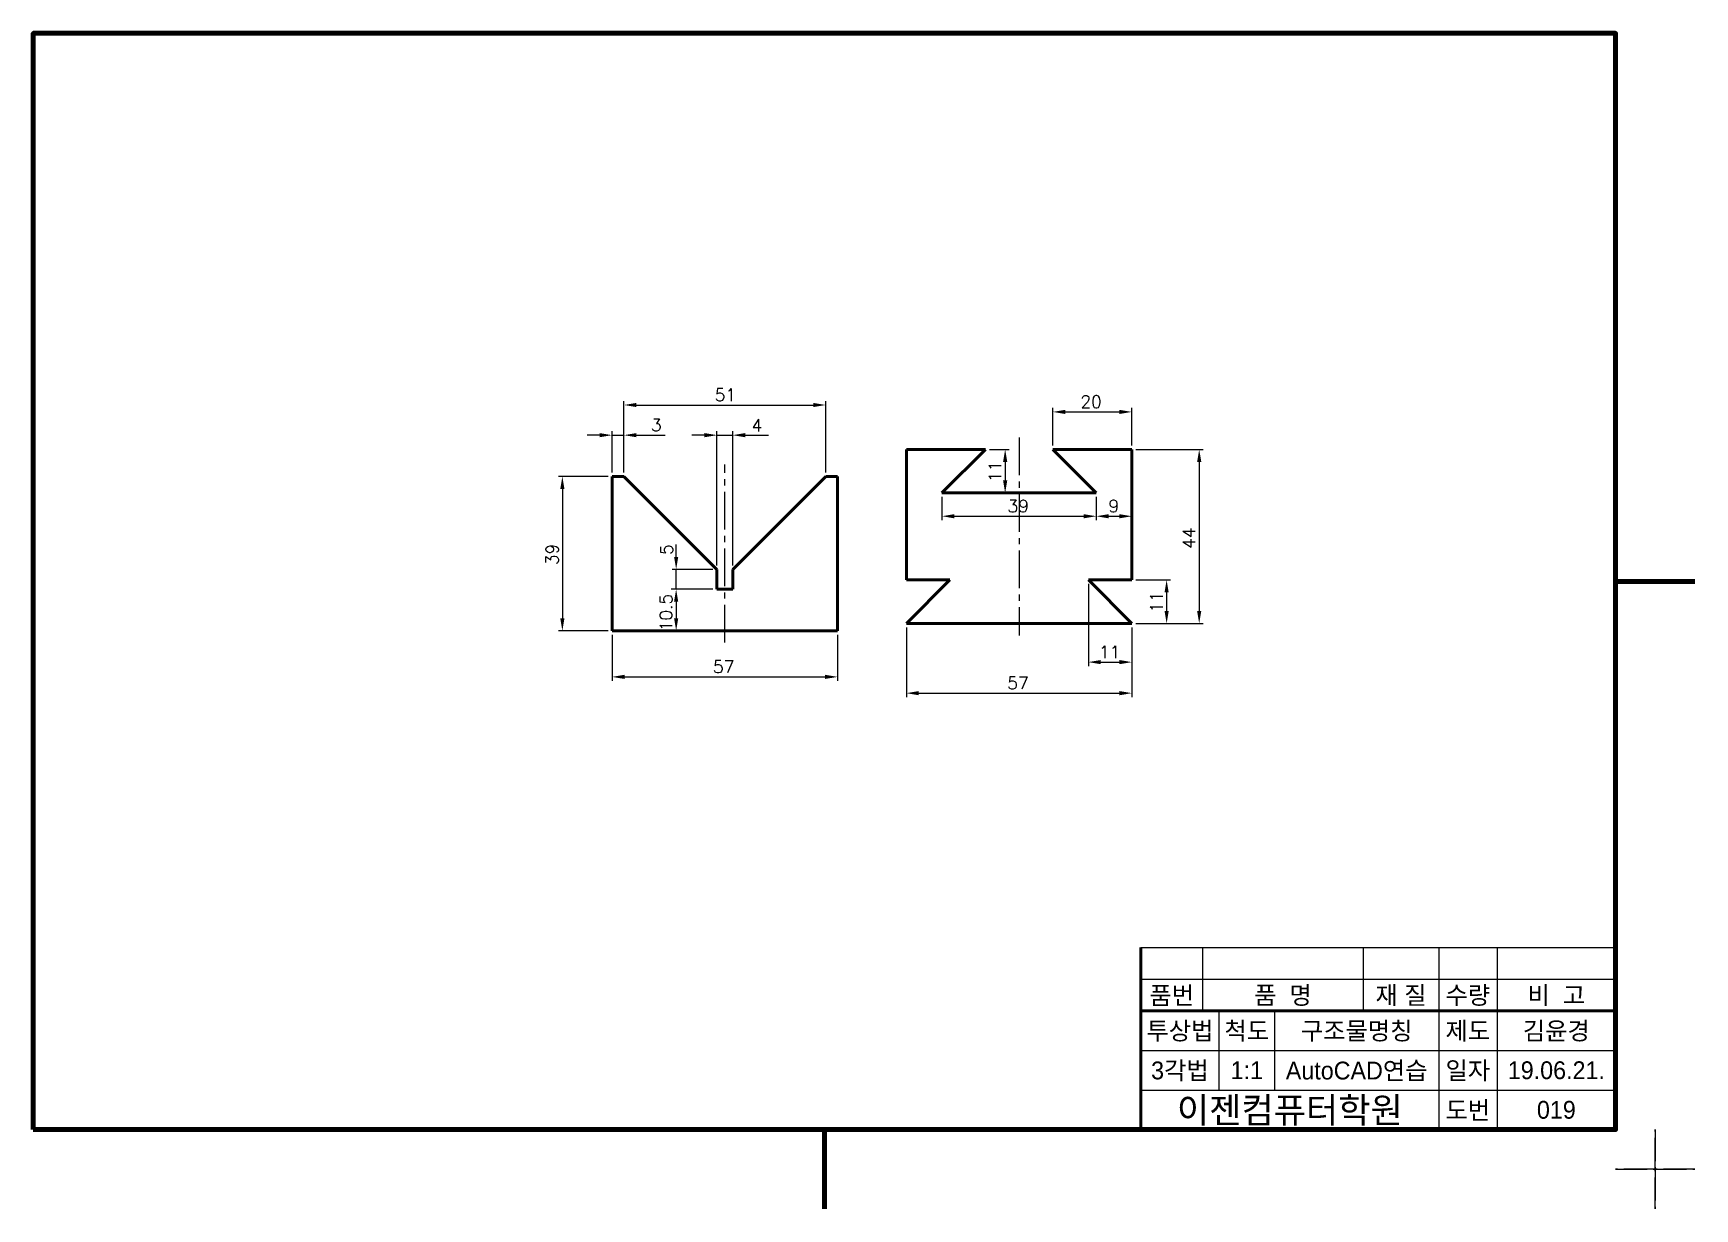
# Model space of a CAD drawing. Header units: millimetres. Extents: x 0 to 4210, y 0 to 2980.
# Drawn here: x 3370 to 3790, y 287 to 584 of the extents above; entities that cross this region are included whole.
import ezdxf
from ezdxf.enums import TextEntityAlignment as Align

# ---------------------------------------------------------------- set-up
doc = ezdxf.new("R2010")
doc.units = ezdxf.units.MM
doc.linetypes.add('CENTER2', pattern=[28.575, 19.05, -3.175, 3.175, -3.175])
doc.linetypes.add('PHANTOM2', pattern=[31.75, 15.875, -3.175, 3.175, -3.175, 3.175, -3.175])
for name, color, linetype, lineweight in [('가는선', 1, 'Continuous', 13), ('구분선', 1, 'PHANTOM2', 13), ('문자', 2, 'Continuous', 20), ('외곽선', 4, 'Continuous', 70), ('외형선', 3, 'Continuous', 40), ('중심선', 1, 'CENTER2', 13), ('치수선', 1, 'Continuous', 13)]:
    doc.layers.add(name, color=color, linetype=linetype, lineweight=lineweight)
doc.styles.get("Standard").update_dxf_attribs({"font": 'romans.shx'})
doc.styles.add('한글', font='')
doc.styles.get('한글').set_extended_font_data('Gulim')

msp = doc.modelspace()

# ---------------------------------------------------------------- texts
at = {"layer": '문자', "ltscale": 0.5}
for s, p in [('51', (3542.27, 491.07)), ('20', (3634.71, 489.33)), ('3', (3526.17, 483.45)), ('4', (3551.6, 483.36)), ('39', (3616.28, 462.97)), ('9', (3641.78, 462.97)), ('11', (3639.43, 426.11)), ('57', (3541.82, 422.38)), ('57', (3616.21, 418.27))]:
    msp.add_text(s, height=3.15, dxfattribs=at).set_placement(p)
for s, p in [('11', (3614.68, 470.58)), ('44', (3663.73, 453.78)), ('39', (3502.75, 449.61)), ('5', (3531.67, 452.18)), ('10.5', (3531.52, 432.91)), ('11', (3655.5, 437.58))]:
    msp.add_text(s, height=3.15, rotation=90, dxfattribs=at).set_placement(p)
at = {"layer": '문자', "ltscale": 0.5, "style": '한글'}
for s, height, p in [('품번', 4.5, (3657.79, 341)), ('품  명', 4.5, (3685.9, 341)), ('재 질', 4.5, (3715.75, 341)), ('수량', 4.5, (3732.64, 341)), ('비  고', 4.5, (3755.01, 341)), ('투상법', 4.5, (3659.86, 332)), ('척도', 4.5, (3676.76, 332)), ('구조물명칭', 4.5, (3704.54, 332)), ('제도', 4.5, (3732.64, 332)), ('김윤경', 4.5, (3755.01, 332)), ('3각법', 4.5, (3659.86, 322)), ('1:1', 4.5, (3676.76, 322)), ('AutoCAD연습', 4.5, (3704.54, 322)), ('일자', 4.5, (3732.64, 322)), ('19.06.21.', 4.5, (3755.01, 322)), ('이젠컴퓨터학원', 6.5, (3687.64, 312)), ('도번', 4.5, (3732.64, 312)), ('019', 4.5, (3755.01, 312))]:
    msp.add_text(s, height=height, dxfattribs=at).set_placement(p, align=Align.MIDDLE)

# ---------------------------------------------------------------- linework, layer by layer
at = {"layer": '가는선', "ltscale": 0.5}
for p, q in [((3650, 353), (3770, 353)), ((3665.58, 353), (3665.58, 337)), ((3706.22, 353), (3706.22, 337)), ((3725.27, 353), (3725.27, 307)), ((3740.01, 353), (3740.01, 307)), ((3650, 345), (3770, 345)), ((3669.73, 337), (3669.73, 317)), ((3683.8, 337), (3683.8, 317)), ((3650, 327), (3770, 327)), ((3650, 317), (3770, 317))]:
    msp.add_line(p, q, dxfattribs=at)
at = {"layer": '구분선', "ltscale": 0.5}
for points in [[(3770, 297), (3780, 297), (3780, 307)], [(3770, 297), (3780, 297), (3780, 307)], [(3780, 307), (3780, 297), (3790, 297)], [(3780, 307), (3780, 297), (3790, 297)], [(3780, 307), (3780, 297), (3790, 297)], [(3780, 307), (3780, 297), (3790, 297)], [(3780, 287), (3780, 297), (3770, 297)], [(3790, 297), (3780, 297), (3780, 287)], [(3790, 297), (3780, 297), (3780, 287)]]:
    msp.add_lwpolyline(points, dxfattribs=at)
at = {"layer": '외곽선', "ltscale": 0.5}
for p, q in [((3770, 445.5), (3780, 445.5)), ((3790, 445.5), (3780, 445.5)), ((3790, 445.5), (3780, 445.5)), ((3770, 307), (3770, 353)), ((3570, 307), (3570, 297)), ((3570, 307), (3570, 297)), ((3570, 297), (3570, 287))]:
    msp.add_line(p, q, dxfattribs=at)
msp.add_lwpolyline([(3370, 307), (3770, 307), (3770, 584), (3370, 584)], close=True, dxfattribs=at)
at = {"layer": '외형선', "ltscale": 0.5}
for p, q in [((3590.71, 445.86), (3590.71, 478.86)), ((3590.71, 478.86), (3610.71, 478.86)), ((3610.71, 478.86), (3599.71, 467.86)), ((3647.71, 478.86), (3627.71, 478.86)), ((3627.71, 478.86), (3638.71, 467.86)), ((3647.71, 445.86), (3647.71, 478.86)), ((3519.32, 472.04), (3516.32, 472.04)), ((3516.32, 472.04), (3516.32, 433.04)), ((3542.82, 448.54), (3519.32, 472.04)), ((3546.82, 448.54), (3570.32, 472.04)), ((3573.32, 472.04), (3570.32, 472.04)), ((3573.32, 433.04), (3573.32, 472.04)), ((3599.71, 467.86), (3638.71, 467.86)), ((3542.82, 443.54), (3542.82, 448.54)), ((3546.82, 443.54), (3546.82, 448.54)), ((3590.71, 434.86), (3601.71, 445.86)), ((3601.71, 445.86), (3590.71, 445.86)), ((3647.71, 434.86), (3636.71, 445.86)), ((3636.71, 445.86), (3647.71, 445.86)), ((3544.82, 443.54), (3542.82, 443.54)), ((3544.82, 443.54), (3546.82, 443.54)), ((3516.32, 433.04), (3573.32, 433.04)), ((3590.71, 434.86), (3647.71, 434.86)), ((3650, 353), (3650, 345)), ((3650, 345), (3650, 337)), ((3650, 337), (3770, 337)), ((3650, 337), (3650, 317)), ((3650, 317), (3650, 307))]:
    msp.add_line(p, q, dxfattribs=at)
at = {"layer": '중심선', "ltscale": 0.5}
for p, q in [((3619.21, 481.86), (3619.21, 431.86)), ((3544.82, 430.04), (3544.82, 475.04))]:
    msp.add_line(p, q, dxfattribs=at)
at = {"layer": '치수선', "ltscale": 0.5}
for p, q in [((3519.32, 473.04), (3519.32, 491.07)), ((3522.47, 490.07), (3567.17, 490.07)), ((3570.32, 473.04), (3570.32, 491.07)), ((3627.71, 479.86), (3627.71, 489.33)), ((3630.86, 488.33), (3644.56, 488.33)), ((3647.71, 479.86), (3647.71, 489.33)), ((3516.32, 473.04), (3516.32, 483.45)), ((3519.32, 473.04), (3519.32, 483.45)), ((3542.82, 449.54), (3542.82, 483.45)), ((3546.82, 449.54), (3546.82, 483.45)), ((3513.17, 482.45), (3510.02, 482.45)), ((3516.32, 482.45), (3519.32, 482.45)), ((3522.47, 482.45), (3529.72, 482.45)), ((3539.67, 482.45), (3536.52, 482.45)), ((3542.82, 482.45), (3546.82, 482.45)), ((3549.97, 482.45), (3555.84, 482.45)), ((3611.71, 478.86), (3616.68, 478.86)), ((3648.71, 478.86), (3665.73, 478.86)), ((3615.68, 475.71), (3615.68, 471.01)), ((3664.73, 475.71), (3664.73, 438.01)), ((3515.32, 472.04), (3502.75, 472.04)), ((3503.75, 468.89), (3503.75, 436.19)), ((3599.71, 466.86), (3599.71, 460.97)), ((3638.71, 466.86), (3638.71, 460.97)), ((3602.86, 461.97), (3635.56, 461.97)), ((3641.86, 461.97), (3644.56, 461.97)), ((3532.52, 451.69), (3532.52, 454.84)), ((3541.82, 448.54), (3531.52, 448.54)), ((3532.52, 443.54), (3532.52, 448.54)), ((3648.71, 445.86), (3657.5, 445.86)), ((3531.52, 443.54), (3531.25, 443.54)), ((3541.82, 443.54), (3531.52, 443.54)), ((3636.71, 444.86), (3636.71, 424.11)), ((3656.5, 442.71), (3656.5, 438.01)), ((3532.52, 440.39), (3532.52, 436.19)), ((3515.32, 433.04), (3502.75, 433.04)), ((3590.71, 433.86), (3590.71, 416.27)), ((3647.71, 433.86), (3647.71, 416.27)), ((3648.71, 434.86), (3657.5, 434.86)), ((3657.5, 434.86), (3665.73, 434.86)), ((3516.32, 432.04), (3516.32, 420.38)), ((3573.32, 432.04), (3573.32, 420.38)), ((3639.86, 425.11), (3644.56, 425.11)), ((3519.47, 421.38), (3570.17, 421.38)), ((3593.86, 417.27), (3644.56, 417.27))]:
    msp.add_line(p, q, dxfattribs=at)
for points in [[(3522.47, 490.6), (3522.47, 489.55), (3519.32, 490.07)], [(3567.17, 490.6), (3567.17, 489.55), (3570.32, 490.07)], [(3630.86, 488.85), (3630.86, 487.8), (3627.71, 488.33)], [(3644.56, 488.85), (3644.56, 487.8), (3647.71, 488.33)], [(3513.17, 482.98), (3513.17, 481.93), (3516.32, 482.45)], [(3522.47, 482.98), (3522.47, 481.93), (3519.32, 482.45)], [(3539.67, 482.98), (3539.67, 481.93), (3542.82, 482.45)], [(3549.97, 482.98), (3549.97, 481.93), (3546.82, 482.45)], [(3615.16, 475.71), (3616.21, 475.71), (3615.68, 478.86)], [(3664.21, 475.71), (3665.26, 475.71), (3664.73, 478.86)], [(3503.23, 468.89), (3504.28, 468.89), (3503.75, 472.04)], [(3615.16, 471.01), (3616.21, 471.01), (3615.68, 467.86)], [(3602.86, 462.49), (3602.86, 461.44), (3599.71, 461.97)], [(3635.56, 462.49), (3635.56, 461.44), (3638.71, 461.97)], [(3641.86, 462.49), (3641.86, 461.44), (3638.71, 461.97)], [(3644.56, 462.49), (3644.56, 461.44), (3647.71, 461.97)], [(3531.99, 451.69), (3533.04, 451.69), (3532.52, 448.54)], [(3655.97, 442.71), (3657.02, 442.71), (3656.5, 445.86)], [(3531.99, 440.39), (3533.04, 440.39), (3532.52, 443.54)], [(3655.97, 438.01), (3657.02, 438.01), (3656.5, 434.86)], [(3664.21, 438.01), (3665.26, 438.01), (3664.73, 434.86)], [(3503.23, 436.19), (3504.28, 436.19), (3503.75, 433.04)], [(3531.99, 436.19), (3533.04, 436.19), (3532.52, 433.04)], [(3639.86, 425.64), (3639.86, 424.59), (3636.71, 425.11)], [(3644.56, 425.64), (3644.56, 424.59), (3647.71, 425.11)], [(3519.47, 421.91), (3519.47, 420.86), (3516.32, 421.38)], [(3570.17, 421.91), (3570.17, 420.86), (3573.32, 421.38)], [(3593.86, 417.79), (3593.86, 416.74), (3590.71, 417.27)], [(3644.56, 417.79), (3644.56, 416.74), (3647.71, 417.27)]]:
    msp.add_solid(points, dxfattribs=at)

msp.set_redraw_order([(e.dxf.handle, doc.entitydb.next_handle()) for e in msp.query("TEXT MTEXT ATTDEF DIMENSION ARC_DIMENSION")])  # texts and dimensions are drawn at this point

doc.saveas('drawing.dxf')
